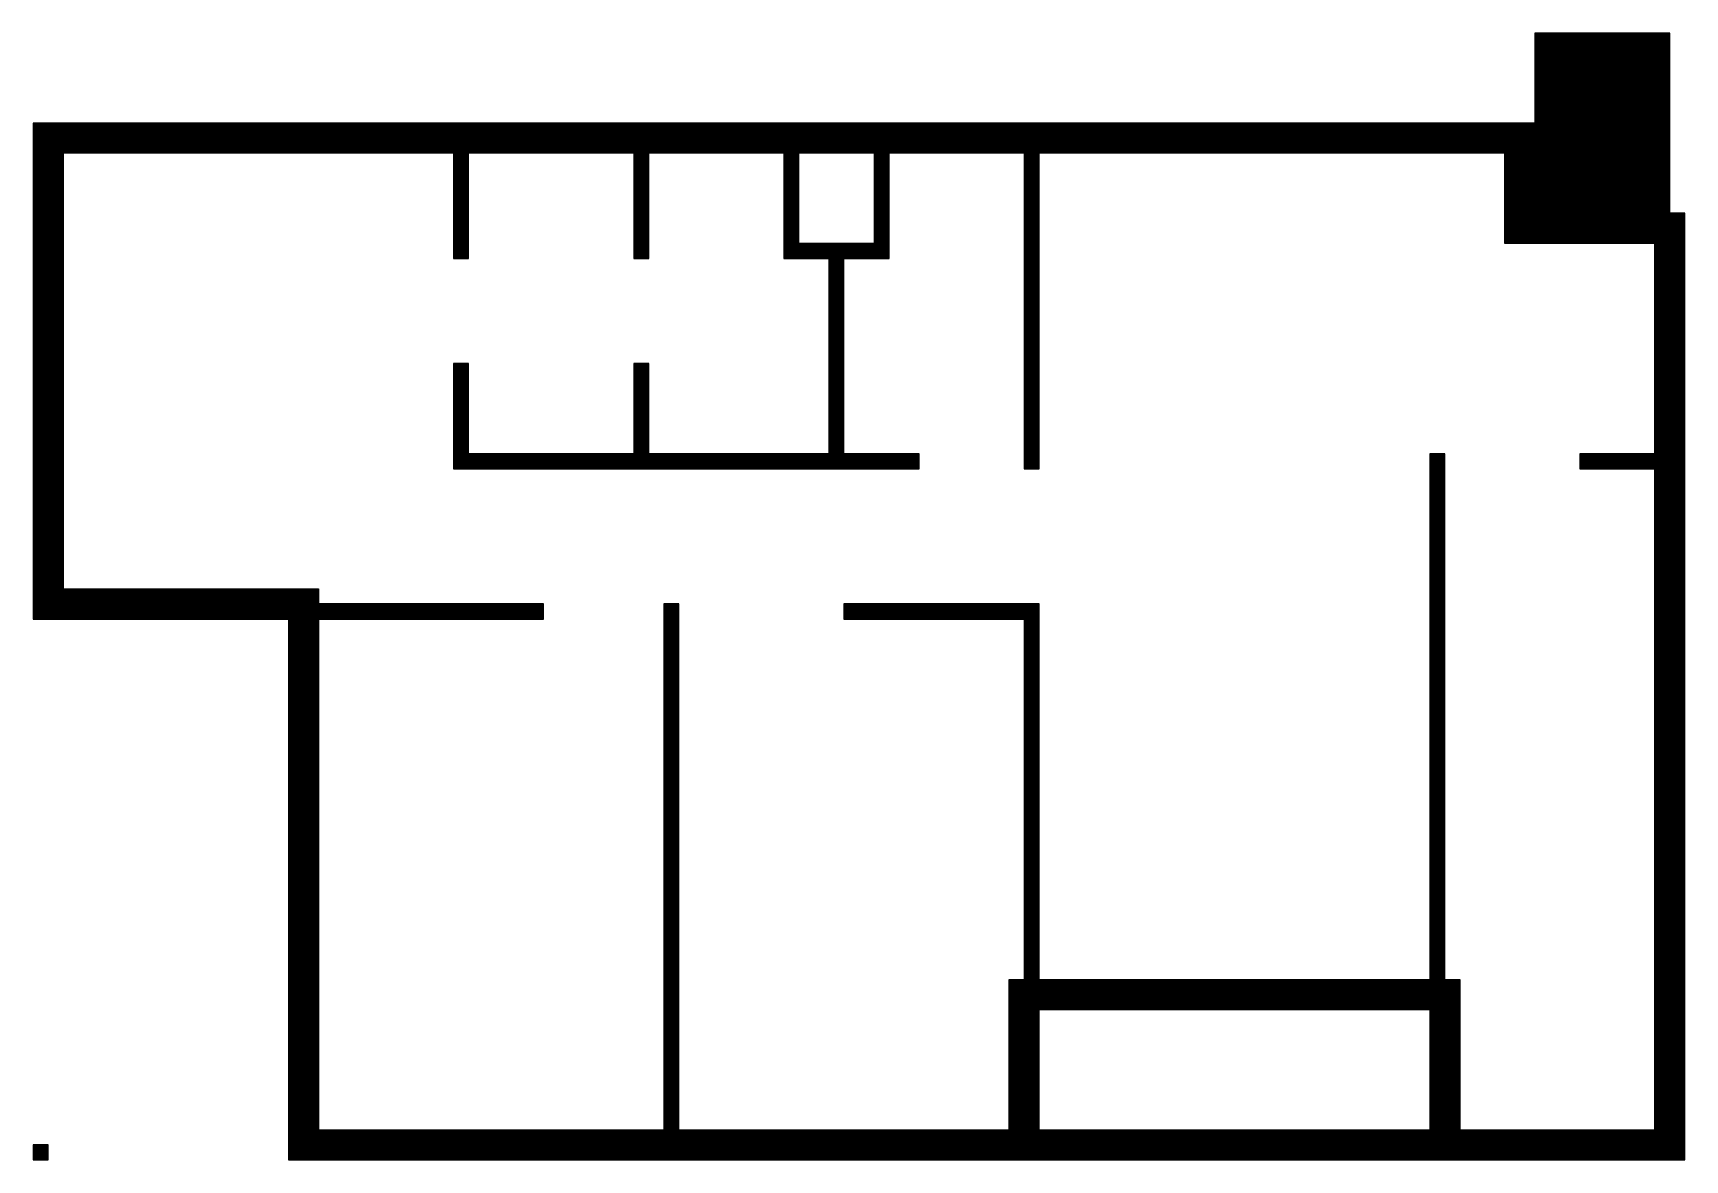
# Model space of a CAD drawing. Header units: inches. Extents: x -0.5 to 10.5, y 0.2 to 7.7.
import ezdxf

# ---------------------------------------------------------------- set-up
doc = ezdxf.new("R2010")
doc.units = ezdxf.units.IN
doc.header["$MEASUREMENT"] = 0
doc.layers.add('GRILLA PIXEL', color=7, linetype='Continuous')

# ---------------------------------------------------------------- blocks, each defined once
blk = doc.blocks.new('0-255-0-0-Muro dormitorio principal')
h = blk.add_hatch(color=1)
h.dxf.hatch_style = 1
h.paths.add_polyline_path([(0, 0), (-0.1, 0), (-0.1, -0.1), (0, -0.1)])
blk.add_lwpolyline([(-0.1, 0), (-0.1, -0.1), (0, -0.1), (0, 0)], close=True)
blk = doc.blocks.new('0-203-204-205-Ventana principal')
at = {"layer": 'GRILLA PIXEL', "true_color": 0xcbcccd}
h = blk.add_hatch(color=254, dxfattribs=at)
h.dxf.hatch_style = 1
h.paths.add_polyline_path([(0, 0), (-0.1, 0), (-0.1, -0.1), (0, -0.1)])
blk.add_lwpolyline([(-0.1, 0), (-0.1, -0.1), (0, -0.1), (0, 0)], close=True)
blk = doc.blocks.new('0-255-255-31-Muro alto')
at = {"layer": 'GRILLA PIXEL', "true_color": 0xffff1f}
h = blk.add_hatch(color=2, dxfattribs=at)
h.dxf.hatch_style = 1
h.paths.add_polyline_path([(0, 0), (-0.1, 0), (-0.1, -0.1), (0, -0.1)])
blk.add_lwpolyline([(-0.1, 0), (-0.1, -0.1), (0, -0.1), (0, 0)], close=True)
blk = doc.blocks.new('0-255-135-15-Muro auxiliar escalera')
at = {"layer": 'GRILLA PIXEL', "true_color": 0xff870f}
h = blk.add_hatch(color=30, dxfattribs=at)
h.dxf.hatch_style = 1
h.paths.add_polyline_path([(0, 0), (-0.1, 0), (-0.1, -0.1), (0, -0.1)])
blk.add_lwpolyline([(-0.1, 0), (-0.1, -0.1), (0, -0.1), (0, 0)], close=True)
blk = doc.blocks.new('0-63-149-253-Muro fichas extremo')
at = {"layer": 'GRILLA PIXEL', "true_color": 0x3f95fd}
h = blk.add_hatch(color=153, dxfattribs=at)
h.dxf.hatch_style = 1
h.paths.add_polyline_path([(0, 0), (-0.1, 0), (-0.1, -0.1), (0, -0.1)])
blk.add_lwpolyline([(-0.1, 0), (-0.1, -0.1), (0, -0.1), (0, 0)], close=True)
blk = doc.blocks.new('0-3-160-22-Ventana comun')
at = {"layer": 'GRILLA PIXEL', "true_color": 0x03a016}
h = blk.add_hatch(color=104, dxfattribs=at)
h.dxf.hatch_style = 1
h.paths.add_polyline_path([(0, 0), (-0.1, 0), (-0.1, -0.1), (0, -0.1)])
blk.add_lwpolyline([(-0.1, 0), (-0.1, -0.1), (0, -0.1), (0, 0)], close=True)
blk = doc.blocks.new('1-94-64-02-auxiliar fichas extremo')
at = {"layer": 'GRILLA PIXEL', "true_color": 0x5e4002}
h = blk.add_hatch(color=48, dxfattribs=at)
h.dxf.hatch_style = 1
h.paths.add_polyline_path([(0, 0), (-0.1, 0), (-0.1, -0.1), (0, -0.1)])
blk.add_lwpolyline([(-0.1, 0), (-0.1, -0.1), (0, -0.1), (0, 0)], close=True)
blk = doc.blocks.new('0-0-28-112-Muro auxiliar fichas esquinas')
at = {"layer": 'GRILLA PIXEL', "true_color": 0x001c70}
h = blk.add_hatch(color=166, dxfattribs=at)
h.dxf.hatch_style = 1
h.paths.add_polyline_path([(0, 0), (-0.1, 0), (-0.1, -0.1), (0, -0.1)])
blk.add_lwpolyline([(-0.1, 0), (-0.1, -0.1), (0, -0.1), (0, 0)], close=True)
blk = doc.blocks.new('0-242-113-114-Ventana servicio')
at = {"layer": 'GRILLA PIXEL', "true_color": 0xf27172}
h = blk.add_hatch(color=11, dxfattribs=at)
h.dxf.hatch_style = 1
h.paths.add_polyline_path([(0, 0), (-0.1, 0), (-0.1, -0.1), (0, -0.1)])
blk.add_lwpolyline([(-0.1, 0), (-0.1, -0.1), (0, -0.1), (0, 0)], close=True)
blk = doc.blocks.new('0-233-234-230-Muro bajo')
at = {"layer": 'GRILLA PIXEL', "true_color": 0xe9eae6}
h = blk.add_hatch(color=254, dxfattribs=at)
h.dxf.hatch_style = 1
h.paths.add_polyline_path([(0, 0), (-0.1, 0), (-0.1, -0.1), (0, -0.1)])
blk.add_lwpolyline([(-0.1, 0), (-0.1, -0.1), (0, -0.1), (0, 0)], close=True)
blk = doc.blocks.new('0-5-68-255-Muro inicio conexion')
at = {"layer": 'GRILLA PIXEL', "true_color": 0x0544ff}
h = blk.add_hatch(color=160, dxfattribs=at)
h.dxf.hatch_style = 1
h.paths.add_polyline_path([(0, 0), (-0.1, 0), (-0.1, -0.1), (0, -0.1)])
blk.add_lwpolyline([(-0.1, 0), (-0.1, -0.1), (0, -0.1), (0, 0)], close=True)
blk = doc.blocks.new('1-125-217-63-auxiliar  ingresos')
at = {"layer": 'GRILLA PIXEL', "true_color": 0x7dd93f}
h = blk.add_hatch(color=83, dxfattribs=at)
h.dxf.hatch_style = 1
h.paths.add_polyline_path([(0, 0), (-0.1, 0), (-0.1, -0.1), (0, -0.1)])
blk.add_lwpolyline([(-0.1, 0), (-0.1, -0.1), (0, -0.1), (0, 0)], close=True)
blk = doc.blocks.new('0-255-31-255-Puerta ingreso')
at = {"layer": 'GRILLA PIXEL', "true_color": 0xff1fff}
h = blk.add_hatch(color=6, dxfattribs=at)
h.dxf.hatch_style = 1
h.paths.add_polyline_path([(0, 0), (-0.1, 0), (-0.1, -0.1), (0, -0.1)])
blk.add_lwpolyline([(-0.1, 0), (-0.1, -0.1), (0, -0.1), (0, 0)], close=True)
blk = doc.blocks.new('1-99-100-102-auxiliar lado interno')
at = {"lineweight": 70, "true_color": 0x636466}
h = blk.add_hatch(color=251, dxfattribs=at)
h.dxf.hatch_style = 1
h.paths.add_polyline_path([(-0.1, -0.1), (-0.1, 0), (0, 0), (0, -0.1)])
blk.add_lwpolyline([(0, 0), (0, -0.1), (-0.1, -0.1), (-0.1, 0)], close=True)
blk = doc.blocks.new('pixel extremo ventana')
h = blk.add_hatch(color=136)
h.dxf.hatch_style = 1
h.paths.add_polyline_path([(0, 0), (-0.1, 0), (-0.1, -0.1), (0, -0.1)])
blk.add_lwpolyline([(-0.1, 0), (-0.1, -0.1), (0, -0.1), (0, 0)], close=True)

msp = doc.modelspace()

# ---------------------------------------------------------------- block references
for name, p in [('1-125-217-63-auxiliar  ingresos', (9.594, 7.685)), ('1-125-217-63-auxiliar  ingresos', (9.694, 7.685)), ('1-125-217-63-auxiliar  ingresos', (9.794, 7.685)), ('1-125-217-63-auxiliar  ingresos', (9.894, 7.685)), ('1-125-217-63-auxiliar  ingresos', (9.994, 7.685)), ('1-125-217-63-auxiliar  ingresos', (10.094, 7.685)), ('1-125-217-63-auxiliar  ingresos', (10.194, 7.685)), ('1-125-217-63-auxiliar  ingresos', (10.294, 7.685)), ('1-125-217-63-auxiliar  ingresos', (10.394, 7.685)), ('1-125-217-63-auxiliar  ingresos', (9.594, 7.585)), ('1-125-217-63-auxiliar  ingresos', (9.594, 7.485)), ('1-125-217-63-auxiliar  ingresos', (9.694, 7.585)), ('1-125-217-63-auxiliar  ingresos', (9.694, 7.485)), ('1-125-217-63-auxiliar  ingresos', (9.794, 7.585)), ('1-125-217-63-auxiliar  ingresos', (9.794, 7.485)), ('1-125-217-63-auxiliar  ingresos', (9.894, 7.585)), ('1-125-217-63-auxiliar  ingresos', (9.894, 7.485)), ('1-125-217-63-auxiliar  ingresos', (9.994, 7.585)), ('1-125-217-63-auxiliar  ingresos', (9.994, 7.485)), ('1-125-217-63-auxiliar  ingresos', (10.094, 7.585)), ('1-125-217-63-auxiliar  ingresos', (10.094, 7.485)), ('1-125-217-63-auxiliar  ingresos', (10.194, 7.585)), ('1-125-217-63-auxiliar  ingresos', (10.194, 7.485)), ('1-125-217-63-auxiliar  ingresos', (10.294, 7.585)), ('1-125-217-63-auxiliar  ingresos', (10.294, 7.485)), ('1-125-217-63-auxiliar  ingresos', (10.394, 7.585)), ('1-125-217-63-auxiliar  ingresos', (10.394, 7.485)), ('1-125-217-63-auxiliar  ingresos', (9.594, 7.385)), ('1-125-217-63-auxiliar  ingresos', (9.694, 7.385)), ('1-125-217-63-auxiliar  ingresos', (9.794, 7.385)), ('1-125-217-63-auxiliar  ingresos', (9.894, 7.385)), ('1-125-217-63-auxiliar  ingresos', (9.994, 7.385)), ('1-125-217-63-auxiliar  ingresos', (10.094, 7.385)), ('1-125-217-63-auxiliar  ingresos', (10.194, 7.385)), ('1-125-217-63-auxiliar  ingresos', (10.294, 7.385)), ('1-125-217-63-auxiliar  ingresos', (10.394, 7.385)), ('1-125-217-63-auxiliar  ingresos', (9.594, 7.285)), ('1-125-217-63-auxiliar  ingresos', (9.694, 7.285)), ('1-125-217-63-auxiliar  ingresos', (9.794, 7.285)), ('1-125-217-63-auxiliar  ingresos', (9.894, 7.285)), ('1-125-217-63-auxiliar  ingresos', (9.994, 7.285)), ('1-125-217-63-auxiliar  ingresos', (10.094, 7.285)), ('1-125-217-63-auxiliar  ingresos', (10.194, 7.285)), ('1-125-217-63-auxiliar  ingresos', (10.294, 7.285)), ('1-125-217-63-auxiliar  ingresos', (10.394, 7.285)), ('1-125-217-63-auxiliar  ingresos', (9.594, 7.185)), ('1-125-217-63-auxiliar  ingresos', (9.694, 7.185)), ('1-125-217-63-auxiliar  ingresos', (9.794, 7.185)), ('1-125-217-63-auxiliar  ingresos', (9.894, 7.185)), ('1-125-217-63-auxiliar  ingresos', (9.994, 7.185)), ('1-125-217-63-auxiliar  ingresos', (10.094, 7.185)), ('1-125-217-63-auxiliar  ingresos', (10.194, 7.185)), ('1-125-217-63-auxiliar  ingresos', (10.294, 7.185)), ('1-125-217-63-auxiliar  ingresos', (10.394, 7.185)), ('0-255-135-15-Muro auxiliar escalera', (-0.406, 7.085)), ('0-255-135-15-Muro auxiliar escalera', (-0.306, 7.085)), ('0-63-149-253-Muro fichas extremo', (-0.206, 7.085)), ('0-63-149-253-Muro fichas extremo', (-0.106, 7.085)), ('0-63-149-253-Muro fichas extremo', (-0.006, 7.085)), ('0-63-149-253-Muro fichas extremo', (0.094, 7.085)), ('0-63-149-253-Muro fichas extremo', (0.194, 7.085)), ('0-63-149-253-Muro fichas extremo', (0.294, 7.085)), ('0-63-149-253-Muro fichas extremo', (0.394, 7.085)), ('0-63-149-253-Muro fichas extremo', (0.494, 7.085)), ('0-63-149-253-Muro fichas extremo', (0.594, 7.085)), ('0-63-149-253-Muro fichas extremo', (0.694, 7.085)), ('0-63-149-253-Muro fichas extremo', (0.794, 7.085)), ('0-63-149-253-Muro fichas extremo', (0.894, 7.085)), ('0-63-149-253-Muro fichas extremo', (0.994, 7.085)), ('0-63-149-253-Muro fichas extremo', (1.094, 7.085)), ('0-63-149-253-Muro fichas extremo', (1.194, 7.085)), ('0-63-149-253-Muro fichas extremo', (1.294, 7.085)), ('0-63-149-253-Muro fichas extremo', (1.394, 7.085)), ('0-63-149-253-Muro fichas extremo', (1.494, 7.085)), ('0-63-149-253-Muro fichas extremo', (1.594, 7.085)), ('0-63-149-253-Muro fichas extremo', (1.694, 7.085)), ('0-63-149-253-Muro fichas extremo', (1.794, 7.085)), ('0-63-149-253-Muro fichas extremo', (1.894, 7.085)), ('0-63-149-253-Muro fichas extremo', (1.994, 7.085)), ('0-63-149-253-Muro fichas extremo', (2.094, 7.085)), ('0-63-149-253-Muro fichas extremo', (2.194, 7.085)), ('0-63-149-253-Muro fichas extremo', (2.294, 7.085)), ('0-63-149-253-Muro fichas extremo', (2.394, 7.085)), ('0-63-149-253-Muro fichas extremo', (2.494, 7.085)), ('0-63-149-253-Muro fichas extremo', (2.594, 7.085)), ('0-63-149-253-Muro fichas extremo', (2.694, 7.085)), ('0-63-149-253-Muro fichas extremo', (2.794, 7.085)), ('0-63-149-253-Muro fichas extremo', (2.894, 7.085)), ('0-63-149-253-Muro fichas extremo', (2.994, 7.085)), ('0-63-149-253-Muro fichas extremo', (3.094, 7.085)), ('0-63-149-253-Muro fichas extremo', (3.194, 7.085)), ('0-63-149-253-Muro fichas extremo', (3.294, 7.085)), ('0-63-149-253-Muro fichas extremo', (3.394, 7.085)), ('0-63-149-253-Muro fichas extremo', (3.494, 7.085)), ('0-63-149-253-Muro fichas extremo', (3.594, 7.085)), ('0-63-149-253-Muro fichas extremo', (3.694, 7.085)), ('0-63-149-253-Muro fichas extremo', (3.794, 7.085)), ('0-63-149-253-Muro fichas extremo', (3.894, 7.085)), ('0-63-149-253-Muro fichas extremo', (3.994, 7.085)), ('0-63-149-253-Muro fichas extremo', (4.094, 7.085)), ('0-63-149-253-Muro fichas extremo', (4.194, 7.085)), ('0-63-149-253-Muro fichas extremo', (4.294, 7.085)), ('0-63-149-253-Muro fichas extremo', (4.394, 7.085)), ('0-63-149-253-Muro fichas extremo', (4.494, 7.085)), ('0-63-149-253-Muro fichas extremo', (4.594, 7.085)), ('0-63-149-253-Muro fichas extremo', (4.694, 7.085)), ('0-63-149-253-Muro fichas extremo', (4.794, 7.085)), ('0-63-149-253-Muro fichas extremo', (4.894, 7.085)), ('0-63-149-253-Muro fichas extremo', (4.994, 7.085)), ('0-63-149-253-Muro fichas extremo', (5.094, 7.085)), ('0-63-149-253-Muro fichas extremo', (5.194, 7.085)), ('0-63-149-253-Muro fichas extremo', (5.294, 7.085)), ('0-63-149-253-Muro fichas extremo', (5.394, 7.085)), ('0-63-149-253-Muro fichas extremo', (5.494, 7.085)), ('0-63-149-253-Muro fichas extremo', (5.594, 7.085)), ('0-63-149-253-Muro fichas extremo', (5.694, 7.085)), ('0-63-149-253-Muro fichas extremo', (5.794, 7.085)), ('0-63-149-253-Muro fichas extremo', (5.894, 7.085)), ('0-63-149-253-Muro fichas extremo', (5.994, 7.085)), ('0-63-149-253-Muro fichas extremo', (6.094, 7.085)), ('0-63-149-253-Muro fichas extremo', (6.194, 7.085)), ('0-63-149-253-Muro fichas extremo', (6.294, 7.085)), ('0-63-149-253-Muro fichas extremo', (6.394, 7.085)), ('0-63-149-253-Muro fichas extremo', (6.494, 7.085)), ('0-63-149-253-Muro fichas extremo', (6.594, 7.085)), ('0-63-149-253-Muro fichas extremo', (6.694, 7.085)), ('0-63-149-253-Muro fichas extremo', (6.794, 7.085)), ('0-63-149-253-Muro fichas extremo', (6.894, 7.085)), ('0-63-149-253-Muro fichas extremo', (6.994, 7.085)), ('0-63-149-253-Muro fichas extremo', (7.094, 7.085)), ('0-63-149-253-Muro fichas extremo', (7.194, 7.085)), ('0-63-149-253-Muro fichas extremo', (7.294, 7.085)), ('0-63-149-253-Muro fichas extremo', (7.394, 7.085)), ('0-63-149-253-Muro fichas extremo', (7.494, 7.085)), ('0-63-149-253-Muro fichas extremo', (7.594, 7.085)), ('0-63-149-253-Muro fichas extremo', (7.694, 7.085)), ('0-63-149-253-Muro fichas extremo', (7.794, 7.085)), ('0-63-149-253-Muro fichas extremo', (7.894, 7.085)), ('0-63-149-253-Muro fichas extremo', (7.994, 7.085)), ('0-63-149-253-Muro fichas extremo', (8.094, 7.085)), ('0-63-149-253-Muro fichas extremo', (8.194, 7.085)), ('0-63-149-253-Muro fichas extremo', (8.294, 7.085)), ('0-63-149-253-Muro fichas extremo', (8.394, 7.085)), ('0-63-149-253-Muro fichas extremo', (8.494, 7.085)), ('0-63-149-253-Muro fichas extremo', (8.594, 7.085)), ('0-63-149-253-Muro fichas extremo', (8.694, 7.085)), ('0-63-149-253-Muro fichas extremo', (8.794, 7.085)), ('0-63-149-253-Muro fichas extremo', (8.894, 7.085)), ('0-63-149-253-Muro fichas extremo', (8.994, 7.085)), ('0-63-149-253-Muro fichas extremo', (9.094, 7.085)), ('0-63-149-253-Muro fichas extremo', (9.194, 7.085)), ('0-63-149-253-Muro fichas extremo', (9.294, 7.085)), ('0-5-68-255-Muro inicio conexion', (9.394, 7.085)), ('0-5-68-255-Muro inicio conexion', (9.494, 7.085)), ('1-125-217-63-auxiliar  ingresos', (9.594, 7.085)), ('1-125-217-63-auxiliar  ingresos', (9.694, 7.085)), ('1-125-217-63-auxiliar  ingresos', (9.794, 7.085)), ('1-125-217-63-auxiliar  ingresos', (9.894, 7.085)), ('1-125-217-63-auxiliar  ingresos', (9.994, 7.085)), ('1-125-217-63-auxiliar  ingresos', (10.094, 7.085)), ('1-125-217-63-auxiliar  ingresos', (10.194, 7.085)), ('1-125-217-63-auxiliar  ingresos', (10.294, 7.085)), ('1-125-217-63-auxiliar  ingresos', (10.394, 7.085)), ('0-255-0-0-Muro dormitorio principal', (-0.406, 6.985)), ('1-99-100-102-auxiliar lado interno', (-0.306, 6.985)), ('1-99-100-102-auxiliar lado interno', (-0.206, 6.985)), ('1-99-100-102-auxiliar lado interno', (-0.106, 6.985)), ('1-99-100-102-auxiliar lado interno', (-0.006, 6.985)), ('1-99-100-102-auxiliar lado interno', (0.094, 6.985)), ('1-99-100-102-auxiliar lado interno', (0.194, 6.985)), ('1-99-100-102-auxiliar lado interno', (0.294, 6.985)), ('1-99-100-102-auxiliar lado interno', (0.394, 6.985)), ('1-99-100-102-auxiliar lado interno', (0.494, 6.985)), ('1-99-100-102-auxiliar lado interno', (0.594, 6.985)), ('1-99-100-102-auxiliar lado interno', (0.694, 6.985)), ('1-99-100-102-auxiliar lado interno', (0.794, 6.985)), ('1-99-100-102-auxiliar lado interno', (0.894, 6.985)), ('1-99-100-102-auxiliar lado interno', (0.994, 6.985)), ('1-99-100-102-auxiliar lado interno', (1.094, 6.985)), ('1-99-100-102-auxiliar lado interno', (1.194, 6.985)), ('1-99-100-102-auxiliar lado interno', (1.294, 6.985)), ('1-99-100-102-auxiliar lado interno', (1.394, 6.985)), ('1-99-100-102-auxiliar lado interno', (1.494, 6.985)), ('1-99-100-102-auxiliar lado interno', (1.594, 6.985)), ('1-99-100-102-auxiliar lado interno', (1.694, 6.985)), ('1-99-100-102-auxiliar lado interno', (1.794, 6.985)), ('1-99-100-102-auxiliar lado interno', (1.894, 6.985)), ('1-99-100-102-auxiliar lado interno', (1.994, 6.985)), ('1-99-100-102-auxiliar lado interno', (2.094, 6.985)), ('1-99-100-102-auxiliar lado interno', (2.194, 6.985)), ('1-99-100-102-auxiliar lado interno', (2.294, 6.985)), ('0-255-255-31-Muro alto', (2.394, 6.985)), ('1-99-100-102-auxiliar lado interno', (2.494, 6.985)), ('1-99-100-102-auxiliar lado interno', (2.594, 6.985)), ('1-99-100-102-auxiliar lado interno', (2.694, 6.985)), ('1-99-100-102-auxiliar lado interno', (2.794, 6.985)), ('1-99-100-102-auxiliar lado interno', (2.894, 6.985)), ('1-99-100-102-auxiliar lado interno', (2.994, 6.985)), ('1-99-100-102-auxiliar lado interno', (3.094, 6.985)), ('1-99-100-102-auxiliar lado interno', (3.194, 6.985)), ('1-99-100-102-auxiliar lado interno', (3.294, 6.985)), ('1-99-100-102-auxiliar lado interno', (3.394, 6.985)), ('1-99-100-102-auxiliar lado interno', (3.494, 6.985)), ('0-255-255-31-Muro alto', (3.594, 6.985)), ('1-99-100-102-auxiliar lado interno', (3.694, 6.985)), ('1-99-100-102-auxiliar lado interno', (3.794, 6.985)), ('1-99-100-102-auxiliar lado interno', (3.894, 6.985)), ('1-99-100-102-auxiliar lado interno', (3.994, 6.985)), ('1-99-100-102-auxiliar lado interno', (4.094, 6.985)), ('1-99-100-102-auxiliar lado interno', (4.194, 6.985)), ('1-99-100-102-auxiliar lado interno', (4.294, 6.985)), ('1-99-100-102-auxiliar lado interno', (4.394, 6.985)), ('1-99-100-102-auxiliar lado interno', (4.494, 6.985)), ('0-255-255-31-Muro alto', (4.594, 6.985)), ('1-99-100-102-auxiliar lado interno', (4.694, 6.985)), ('1-99-100-102-auxiliar lado interno', (4.794, 6.985)), ('1-99-100-102-auxiliar lado interno', (4.894, 6.985)), ('1-99-100-102-auxiliar lado interno', (4.994, 6.985)), ('1-99-100-102-auxiliar lado interno', (5.094, 6.985)), ('0-255-255-31-Muro alto', (5.194, 6.985)), ('1-99-100-102-auxiliar lado interno', (5.294, 6.985)), ('1-99-100-102-auxiliar lado interno', (5.394, 6.985)), ('1-99-100-102-auxiliar lado interno', (5.494, 6.985)), ('1-99-100-102-auxiliar lado interno', (5.594, 6.985)), ('1-99-100-102-auxiliar lado interno', (5.694, 6.985)), ('1-99-100-102-auxiliar lado interno', (5.794, 6.985)), ('1-99-100-102-auxiliar lado interno', (5.894, 6.985)), ('1-99-100-102-auxiliar lado interno', (5.994, 6.985)), ('1-99-100-102-auxiliar lado interno', (6.094, 6.985)), ('0-255-255-31-Muro alto', (6.194, 6.985)), ('1-99-100-102-auxiliar lado interno', (6.294, 6.985)), ('1-99-100-102-auxiliar lado interno', (6.394, 6.985)), ('1-99-100-102-auxiliar lado interno', (6.494, 6.985)), ('1-99-100-102-auxiliar lado interno', (6.594, 6.985)), ('1-99-100-102-auxiliar lado interno', (6.694, 6.985)), ('1-99-100-102-auxiliar lado interno', (6.794, 6.985)), ('1-99-100-102-auxiliar lado interno', (6.894, 6.985)), ('1-99-100-102-auxiliar lado interno', (6.994, 6.985)), ('1-99-100-102-auxiliar lado interno', (7.094, 6.985)), ('1-99-100-102-auxiliar lado interno', (7.194, 6.985)), ('1-99-100-102-auxiliar lado interno', (7.294, 6.985)), ('1-99-100-102-auxiliar lado interno', (7.394, 6.985)), ('1-99-100-102-auxiliar lado interno', (7.494, 6.985)), ('1-99-100-102-auxiliar lado interno', (7.594, 6.985)), ('1-99-100-102-auxiliar lado interno', (7.694, 6.985)), ('1-99-100-102-auxiliar lado interno', (7.794, 6.985)), ('1-99-100-102-auxiliar lado interno', (7.894, 6.985)), ('1-99-100-102-auxiliar lado interno', (7.994, 6.985)), ('1-99-100-102-auxiliar lado interno', (8.094, 6.985)), ('1-99-100-102-auxiliar lado interno', (8.194, 6.985)), ('1-99-100-102-auxiliar lado interno', (8.294, 6.985)), ('1-99-100-102-auxiliar lado interno', (8.394, 6.985)), ('1-99-100-102-auxiliar lado interno', (8.494, 6.985)), ('1-99-100-102-auxiliar lado interno', (8.594, 6.985)), ('1-99-100-102-auxiliar lado interno', (8.694, 6.985)), ('1-99-100-102-auxiliar lado interno', (8.794, 6.985)), ('1-99-100-102-auxiliar lado interno', (8.894, 6.985)), ('1-99-100-102-auxiliar lado interno', (8.994, 6.985)), ('1-99-100-102-auxiliar lado interno', (9.094, 6.985)), ('1-99-100-102-auxiliar lado interno', (9.194, 6.985)), ('1-99-100-102-auxiliar lado interno', (9.294, 6.985)), ('1-99-100-102-auxiliar lado interno', (9.394, 6.985)), ('0-255-255-31-Muro alto', (9.494, 6.985)), ('1-125-217-63-auxiliar  ingresos', (9.594, 6.985)), ('1-125-217-63-auxiliar  ingresos', (9.694, 6.985)), ('1-125-217-63-auxiliar  ingresos', (9.794, 6.985)), ('1-125-217-63-auxiliar  ingresos', (9.894, 6.985)), ('1-125-217-63-auxiliar  ingresos', (9.994, 6.985)), ('1-125-217-63-auxiliar  ingresos', (10.094, 6.985)), ('1-125-217-63-auxiliar  ingresos', (10.194, 6.985)), ('1-125-217-63-auxiliar  ingresos', (10.294, 6.985)), ('1-125-217-63-auxiliar  ingresos', (10.394, 6.985)), ('0-255-0-0-Muro dormitorio principal', (-0.406, 6.885)), ('1-99-100-102-auxiliar lado interno', (-0.306, 6.885)), ('0-255-255-31-Muro alto', (2.394, 6.885)), ('0-255-255-31-Muro alto', (3.594, 6.885)), ('0-255-255-31-Muro alto', (4.594, 6.885)), ('0-255-255-31-Muro alto', (5.194, 6.885)), ('0-255-255-31-Muro alto', (6.194, 6.885)), ('1-99-100-102-auxiliar lado interno', (9.394, 6.885)), ('0-255-255-31-Muro alto', (9.494, 6.885)), ('1-125-217-63-auxiliar  ingresos', (9.594, 6.885)), ('1-125-217-63-auxiliar  ingresos', (9.694, 6.885)), ('1-125-217-63-auxiliar  ingresos', (9.794, 6.885)), ('1-125-217-63-auxiliar  ingresos', (9.894, 6.885)), ('1-125-217-63-auxiliar  ingresos', (9.994, 6.885)), ('1-125-217-63-auxiliar  ingresos', (10.094, 6.885)), ('1-125-217-63-auxiliar  ingresos', (10.194, 6.885)), ('1-125-217-63-auxiliar  ingresos', (10.294, 6.885)), ('1-125-217-63-auxiliar  ingresos', (10.394, 6.885)), ('0-255-0-0-Muro dormitorio principal', (-0.406, 6.785)), ('1-99-100-102-auxiliar lado interno', (-0.306, 6.785)), ('0-255-255-31-Muro alto', (2.394, 6.785)), ('0-255-255-31-Muro alto', (3.594, 6.785)), ('0-255-255-31-Muro alto', (4.594, 6.785)), ('0-255-255-31-Muro alto', (5.194, 6.785)), ('0-255-255-31-Muro alto', (6.194, 6.785)), ('1-99-100-102-auxiliar lado interno', (9.394, 6.785)), ('0-255-255-31-Muro alto', (9.494, 6.785)), ('1-125-217-63-auxiliar  ingresos', (9.594, 6.785)), ('1-125-217-63-auxiliar  ingresos', (9.694, 6.785)), ('1-125-217-63-auxiliar  ingresos', (9.794, 6.785)), ('1-125-217-63-auxiliar  ingresos', (9.894, 6.785)), ('1-125-217-63-auxiliar  ingresos', (9.994, 6.785)), ('1-125-217-63-auxiliar  ingresos', (10.094, 6.785)), ('1-125-217-63-auxiliar  ingresos', (10.194, 6.785)), ('1-125-217-63-auxiliar  ingresos', (10.294, 6.785)), ('1-125-217-63-auxiliar  ingresos', (10.394, 6.785)), ('0-255-0-0-Muro dormitorio principal', (-0.406, 6.685)), ('1-99-100-102-auxiliar lado interno', (-0.306, 6.685)), ('0-255-255-31-Muro alto', (2.394, 6.685)), ('0-255-255-31-Muro alto', (3.594, 6.685)), ('0-255-255-31-Muro alto', (4.594, 6.685)), ('0-255-255-31-Muro alto', (5.194, 6.685)), ('0-255-255-31-Muro alto', (6.194, 6.685)), ('1-99-100-102-auxiliar lado interno', (9.394, 6.685)), ('0-255-255-31-Muro alto', (9.494, 6.685)), ('1-125-217-63-auxiliar  ingresos', (9.594, 6.685)), ('1-125-217-63-auxiliar  ingresos', (9.694, 6.685)), ('1-125-217-63-auxiliar  ingresos', (9.794, 6.685)), ('1-125-217-63-auxiliar  ingresos', (9.894, 6.685)), ('1-125-217-63-auxiliar  ingresos', (9.994, 6.685)), ('1-125-217-63-auxiliar  ingresos', (10.094, 6.685)), ('1-125-217-63-auxiliar  ingresos', (10.194, 6.685)), ('1-125-217-63-auxiliar  ingresos', (10.294, 6.685)), ('1-125-217-63-auxiliar  ingresos', (10.394, 6.685)), ('0-255-0-0-Muro dormitorio principal', (-0.406, 6.585)), ('1-99-100-102-auxiliar lado interno', (-0.306, 6.585)), ('0-255-255-31-Muro alto', (2.394, 6.585)), ('0-255-255-31-Muro alto', (3.594, 6.585)), ('0-255-255-31-Muro alto', (4.594, 6.585)), ('0-255-255-31-Muro alto', (5.194, 6.585)), ('0-255-255-31-Muro alto', (6.194, 6.585)), ('1-99-100-102-auxiliar lado interno', (9.394, 6.585)), ('0-255-255-31-Muro alto', (9.494, 6.585)), ('1-125-217-63-auxiliar  ingresos', (9.594, 6.585)), ('1-125-217-63-auxiliar  ingresos', (9.694, 6.585)), ('1-125-217-63-auxiliar  ingresos', (9.794, 6.585)), ('1-125-217-63-auxiliar  ingresos', (9.894, 6.585)), ('1-125-217-63-auxiliar  ingresos', (9.994, 6.585)), ('1-125-217-63-auxiliar  ingresos', (10.094, 6.585)), ('1-125-217-63-auxiliar  ingresos', (10.194, 6.585)), ('1-125-217-63-auxiliar  ingresos', (10.294, 6.585)), ('1-125-217-63-auxiliar  ingresos', (10.394, 6.585)), ('0-255-0-0-Muro dormitorio principal', (-0.406, 6.485)), ('0-255-0-0-Muro dormitorio principal', (-0.406, 6.385)), ('1-99-100-102-auxiliar lado interno', (-0.306, 6.485)), ('1-99-100-102-auxiliar lado interno', (-0.306, 6.385)), ('0-255-255-31-Muro alto', (2.394, 6.485)), ('0-255-255-31-Muro alto', (2.394, 6.385)), ('0-255-255-31-Muro alto', (3.594, 6.485)), ('0-255-255-31-Muro alto', (3.594, 6.385)), ('0-255-255-31-Muro alto', (4.594, 6.485)), ('0-255-255-31-Muro alto', (4.594, 6.385)), ('0-255-255-31-Muro alto', (5.194, 6.485)), ('0-255-255-31-Muro alto', (5.194, 6.385)), ('0-255-255-31-Muro alto', (6.194, 6.485)), ('0-255-255-31-Muro alto', (6.194, 6.385)), ('1-99-100-102-auxiliar lado interno', (9.394, 6.485)), ('1-99-100-102-auxiliar lado interno', (9.394, 6.385)), ('0-255-255-31-Muro alto', (9.494, 6.485)), ('1-99-100-102-auxiliar lado interno', (9.494, 6.385)), ('0-255-31-255-Puerta ingreso', (9.594, 6.485)), ('1-99-100-102-auxiliar lado interno', (9.594, 6.385)), ('0-255-31-255-Puerta ingreso', (9.694, 6.485)), ('1-99-100-102-auxiliar lado interno', (9.694, 6.385)), ('0-255-31-255-Puerta ingreso', (9.794, 6.485)), ('1-99-100-102-auxiliar lado interno', (9.794, 6.385)), ('0-255-31-255-Puerta ingreso', (9.894, 6.485)), ('1-99-100-102-auxiliar lado interno', (9.894, 6.385)), ('0-255-31-255-Puerta ingreso', (9.994, 6.485)), ('1-99-100-102-auxiliar lado interno', (9.994, 6.385)), ('0-255-31-255-Puerta ingreso', (10.094, 6.485)), ('1-99-100-102-auxiliar lado interno', (10.094, 6.385)), ('0-255-31-255-Puerta ingreso', (10.194, 6.485)), ('1-99-100-102-auxiliar lado interno', (10.194, 6.385)), ('0-255-31-255-Puerta ingreso', (10.294, 6.485)), ('1-99-100-102-auxiliar lado interno', (10.294, 6.385)), ('0-255-31-255-Puerta ingreso', (10.394, 6.485)), ('1-99-100-102-auxiliar lado interno', (10.394, 6.385)), ('0-5-68-255-Muro inicio conexion', (10.494, 6.485)), ('0-5-68-255-Muro inicio conexion', (10.494, 6.385)), ('0-255-0-0-Muro dormitorio principal', (-0.406, 6.285)), ('1-99-100-102-auxiliar lado interno', (-0.306, 6.285)), ('0-255-255-31-Muro alto', (2.394, 6.285)), ('0-255-255-31-Muro alto', (3.594, 6.285)), ('0-255-255-31-Muro alto', (4.594, 6.285)), ('0-255-255-31-Muro alto', (4.694, 6.285)), ('0-255-255-31-Muro alto', (4.794, 6.285)), ('0-255-255-31-Muro alto', (4.894, 6.285)), ('0-255-255-31-Muro alto', (4.994, 6.285)), ('0-255-255-31-Muro alto', (5.094, 6.285)), ('0-255-255-31-Muro alto', (5.194, 6.285)), ('0-255-255-31-Muro alto', (6.194, 6.285)), ('1-99-100-102-auxiliar lado interno', (10.394, 6.285)), ('0-63-149-253-Muro fichas extremo', (10.494, 6.285)), ('0-255-0-0-Muro dormitorio principal', (-0.406, 6.185)), ('1-99-100-102-auxiliar lado interno', (-0.306, 6.185)), ('0-255-255-31-Muro alto', (4.894, 6.185)), ('0-255-255-31-Muro alto', (6.194, 6.185)), ('1-99-100-102-auxiliar lado interno', (10.394, 6.185)), ('0-255-255-31-Muro alto', (10.494, 6.185)), ('0-255-0-0-Muro dormitorio principal', (-0.406, 6.085)), ('1-99-100-102-auxiliar lado interno', (-0.306, 6.085)), ('0-255-255-31-Muro alto', (4.894, 6.085)), ('0-255-255-31-Muro alto', (6.194, 6.085)), ('1-99-100-102-auxiliar lado interno', (10.394, 6.085)), ('0-255-255-31-Muro alto', (10.494, 6.085)), ('0-255-0-0-Muro dormitorio principal', (-0.406, 5.985)), ('1-99-100-102-auxiliar lado interno', (-0.306, 5.985)), ('0-255-255-31-Muro alto', (4.894, 5.985)), ('0-255-255-31-Muro alto', (6.194, 5.985)), ('1-99-100-102-auxiliar lado interno', (10.394, 5.985)), ('0-255-255-31-Muro alto', (10.494, 5.985)), ('0-255-0-0-Muro dormitorio principal', (-0.406, 5.885)), ('1-99-100-102-auxiliar lado interno', (-0.306, 5.885)), ('0-255-255-31-Muro alto', (4.894, 5.885)), ('0-255-255-31-Muro alto', (6.194, 5.885)), ('1-99-100-102-auxiliar lado interno', (10.394, 5.885)), ('0-255-255-31-Muro alto', (10.494, 5.885)), ('0-255-0-0-Muro dormitorio principal', (-0.406, 5.785)), ('1-99-100-102-auxiliar lado interno', (-0.306, 5.785)), ('0-255-255-31-Muro alto', (4.894, 5.785)), ('0-255-255-31-Muro alto', (6.194, 5.785)), ('1-99-100-102-auxiliar lado interno', (10.394, 5.785)), ('0-255-255-31-Muro alto', (10.494, 5.785)), ('0-255-0-0-Muro dormitorio principal', (-0.406, 5.685)), ('1-99-100-102-auxiliar lado interno', (-0.306, 5.685)), ('0-255-255-31-Muro alto', (4.894, 5.685)), ('0-255-255-31-Muro alto', (6.194, 5.685)), ('1-99-100-102-auxiliar lado interno', (10.394, 5.685)), ('0-255-255-31-Muro alto', (10.494, 5.685)), ('0-255-0-0-Muro dormitorio principal', (-0.406, 5.585)), ('1-99-100-102-auxiliar lado interno', (-0.306, 5.585)), ('0-255-255-31-Muro alto', (4.894, 5.585)), ('0-255-255-31-Muro alto', (6.194, 5.585)), ('1-99-100-102-auxiliar lado interno', (10.394, 5.585)), ('0-255-255-31-Muro alto', (10.494, 5.585)), ('0-255-0-0-Muro dormitorio principal', (-0.406, 5.485)), ('1-99-100-102-auxiliar lado interno', (-0.306, 5.485)), ('0-255-255-31-Muro alto', (2.394, 5.485)), ('0-255-255-31-Muro alto', (3.594, 5.485)), ('0-255-255-31-Muro alto', (4.894, 5.485)), ('0-255-255-31-Muro alto', (6.194, 5.485)), ('1-99-100-102-auxiliar lado interno', (10.394, 5.485)), ('0-255-255-31-Muro alto', (10.494, 5.485)), ('0-255-0-0-Muro dormitorio principal', (-0.406, 5.385)), ('0-255-0-0-Muro dormitorio principal', (-0.406, 5.285)), ('1-99-100-102-auxiliar lado interno', (-0.306, 5.385)), ('1-99-100-102-auxiliar lado interno', (-0.306, 5.285)), ('0-255-255-31-Muro alto', (2.394, 5.385)), ('0-255-255-31-Muro alto', (2.394, 5.285)), ('0-255-255-31-Muro alto', (3.594, 5.385)), ('0-255-255-31-Muro alto', (3.594, 5.285)), ('0-255-255-31-Muro alto', (4.894, 5.385)), ('0-255-255-31-Muro alto', (4.894, 5.285)), ('0-255-255-31-Muro alto', (6.194, 5.385)), ('0-255-255-31-Muro alto', (6.194, 5.285)), ('1-99-100-102-auxiliar lado interno', (10.394, 5.385)), ('1-99-100-102-auxiliar lado interno', (10.394, 5.285)), ('0-255-255-31-Muro alto', (10.494, 5.385)), ('0-255-255-31-Muro alto', (10.494, 5.285)), ('0-255-0-0-Muro dormitorio principal', (-0.406, 5.185)), ('1-99-100-102-auxiliar lado interno', (-0.306, 5.185)), ('0-255-255-31-Muro alto', (2.394, 5.185)), ('0-255-255-31-Muro alto', (3.594, 5.185)), ('0-255-255-31-Muro alto', (4.894, 5.185)), ('0-255-255-31-Muro alto', (6.194, 5.185)), ('1-99-100-102-auxiliar lado interno', (10.394, 5.185)), ('0-255-255-31-Muro alto', (10.494, 5.185)), ('0-255-0-0-Muro dormitorio principal', (-0.406, 5.085)), ('1-99-100-102-auxiliar lado interno', (-0.306, 5.085)), ('0-255-255-31-Muro alto', (2.394, 5.085)), ('0-255-255-31-Muro alto', (3.594, 5.085)), ('0-255-255-31-Muro alto', (4.894, 5.085)), ('0-255-255-31-Muro alto', (6.194, 5.085)), ('1-99-100-102-auxiliar lado interno', (10.394, 5.085)), ('0-255-255-31-Muro alto', (10.494, 5.085)), ('0-255-0-0-Muro dormitorio principal', (-0.406, 4.985)), ('1-99-100-102-auxiliar lado interno', (-0.306, 4.985)), ('0-255-255-31-Muro alto', (2.394, 4.985)), ('0-255-255-31-Muro alto', (3.594, 4.985)), ('0-255-255-31-Muro alto', (4.894, 4.985)), ('0-255-255-31-Muro alto', (6.194, 4.985)), ('1-99-100-102-auxiliar lado interno', (10.394, 4.985)), ('0-255-255-31-Muro alto', (10.494, 4.985)), ('0-255-0-0-Muro dormitorio principal', (-0.406, 4.885)), ('1-99-100-102-auxiliar lado interno', (-0.306, 4.885)), ('0-255-255-31-Muro alto', (2.394, 4.885)), ('0-255-255-31-Muro alto', (2.494, 4.885)), ('0-255-255-31-Muro alto', (2.594, 4.885)), ('0-255-255-31-Muro alto', (2.694, 4.885)), ('0-255-255-31-Muro alto', (2.794, 4.885)), ('0-255-255-31-Muro alto', (2.894, 4.885)), ('0-255-255-31-Muro alto', (2.994, 4.885)), ('0-255-255-31-Muro alto', (3.094, 4.885)), ('0-255-255-31-Muro alto', (3.194, 4.885)), ('0-255-255-31-Muro alto', (3.294, 4.885)), ('0-255-255-31-Muro alto', (3.394, 4.885)), ('0-255-255-31-Muro alto', (3.494, 4.885)), ('0-255-255-31-Muro alto', (3.594, 4.885)), ('0-255-255-31-Muro alto', (3.694, 4.885)), ('0-255-255-31-Muro alto', (3.794, 4.885)), ('0-255-255-31-Muro alto', (3.894, 4.885)), ('0-255-255-31-Muro alto', (3.994, 4.885)), ('0-255-255-31-Muro alto', (4.094, 4.885)), ('0-255-255-31-Muro alto', (4.194, 4.885)), ('0-255-255-31-Muro alto', (4.294, 4.885)), ('0-255-255-31-Muro alto', (4.394, 4.885)), ('0-255-255-31-Muro alto', (4.494, 4.885)), ('0-255-255-31-Muro alto', (4.594, 4.885)), ('0-255-255-31-Muro alto', (4.694, 4.885)), ('0-255-255-31-Muro alto', (4.794, 4.885)), ('0-255-255-31-Muro alto', (4.894, 4.885)), ('0-255-255-31-Muro alto', (4.994, 4.885)), ('0-255-255-31-Muro alto', (5.094, 4.885)), ('0-255-255-31-Muro alto', (5.194, 4.885)), ('0-255-255-31-Muro alto', (5.294, 4.885)), ('0-255-255-31-Muro alto', (5.394, 4.885)), ('0-255-255-31-Muro alto', (6.194, 4.885)), ('0-255-255-31-Muro alto', (8.894, 4.885)), ('0-255-255-31-Muro alto', (9.894, 4.885)), ('0-255-255-31-Muro alto', (9.994, 4.885)), ('0-255-255-31-Muro alto', (10.094, 4.885)), ('0-255-255-31-Muro alto', (10.194, 4.885)), ('0-255-255-31-Muro alto', (10.294, 4.885)), ('0-255-255-31-Muro alto', (10.394, 4.885)), ('0-255-255-31-Muro alto', (10.494, 4.885)), ('0-255-0-0-Muro dormitorio principal', (-0.406, 4.785)), ('1-99-100-102-auxiliar lado interno', (-0.306, 4.785)), ('0-255-255-31-Muro alto', (8.894, 4.785)), ('1-99-100-102-auxiliar lado interno', (10.394, 4.785)), ('0-255-255-31-Muro alto', (10.494, 4.785)), ('0-255-0-0-Muro dormitorio principal', (-0.406, 4.685)), ('1-99-100-102-auxiliar lado interno', (-0.306, 4.685)), ('0-255-255-31-Muro alto', (8.894, 4.685)), ('1-99-100-102-auxiliar lado interno', (10.394, 4.685)), ('0-255-255-31-Muro alto', (10.494, 4.685)), ('0-255-0-0-Muro dormitorio principal', (-0.406, 4.585)), ('1-99-100-102-auxiliar lado interno', (-0.306, 4.585)), ('0-255-255-31-Muro alto', (8.894, 4.585)), ('1-99-100-102-auxiliar lado interno', (10.394, 4.585)), ('0-255-255-31-Muro alto', (10.494, 4.585)), ('0-255-0-0-Muro dormitorio principal', (-0.406, 4.485)), ('1-99-100-102-auxiliar lado interno', (-0.306, 4.485)), ('0-255-255-31-Muro alto', (8.894, 4.485)), ('1-99-100-102-auxiliar lado interno', (10.394, 4.485)), ('0-255-255-31-Muro alto', (10.494, 4.485)), ('0-255-0-0-Muro dormitorio principal', (-0.406, 4.385)), ('1-99-100-102-auxiliar lado interno', (-0.306, 4.385)), ('0-255-255-31-Muro alto', (8.894, 4.385)), ('1-99-100-102-auxiliar lado interno', (10.394, 4.385)), ('0-255-255-31-Muro alto', (10.494, 4.385)), ('0-255-0-0-Muro dormitorio principal', (-0.406, 4.285)), ('0-255-0-0-Muro dormitorio principal', (-0.406, 4.185)), ('1-99-100-102-auxiliar lado interno', (-0.306, 4.285)), ('1-99-100-102-auxiliar lado interno', (-0.306, 4.185)), ('0-255-255-31-Muro alto', (8.894, 4.285)), ('0-255-255-31-Muro alto', (8.894, 4.185)), ('1-99-100-102-auxiliar lado interno', (10.394, 4.285)), ('1-99-100-102-auxiliar lado interno', (10.394, 4.185)), ('0-255-255-31-Muro alto', (10.494, 4.285)), ('0-255-255-31-Muro alto', (10.494, 4.185)), ('0-255-0-0-Muro dormitorio principal', (-0.406, 4.085)), ('1-99-100-102-auxiliar lado interno', (-0.306, 4.085)), ('0-255-255-31-Muro alto', (8.894, 4.085)), ('1-99-100-102-auxiliar lado interno', (10.394, 4.085)), ('0-255-255-31-Muro alto', (10.494, 4.085)), ('0-255-0-0-Muro dormitorio principal', (-0.406, 3.985)), ('1-99-100-102-auxiliar lado interno', (-0.306, 3.985)), ('1-99-100-102-auxiliar lado interno', (-0.206, 3.985)), ('1-99-100-102-auxiliar lado interno', (-0.106, 3.985)), ('1-99-100-102-auxiliar lado interno', (-0.006, 3.985)), ('1-99-100-102-auxiliar lado interno', (0.094, 3.985)), ('1-99-100-102-auxiliar lado interno', (0.194, 3.985)), ('1-99-100-102-auxiliar lado interno', (0.294, 3.985)), ('1-99-100-102-auxiliar lado interno', (0.394, 3.985)), ('1-99-100-102-auxiliar lado interno', (0.494, 3.985)), ('1-99-100-102-auxiliar lado interno', (0.594, 3.985)), ('1-99-100-102-auxiliar lado interno', (0.694, 3.985)), ('1-99-100-102-auxiliar lado interno', (0.794, 3.985)), ('1-99-100-102-auxiliar lado interno', (0.894, 3.985)), ('1-99-100-102-auxiliar lado interno', (0.994, 3.985)), ('1-99-100-102-auxiliar lado interno', (1.094, 3.985)), ('1-99-100-102-auxiliar lado interno', (1.194, 3.985)), ('1-99-100-102-auxiliar lado interno', (1.294, 3.985)), ('1-99-100-102-auxiliar lado interno', (1.394, 3.985)), ('0-255-255-31-Muro alto', (8.894, 3.985)), ('1-99-100-102-auxiliar lado interno', (10.394, 3.985)), ('0-255-255-31-Muro alto', (10.494, 3.985)), ('0-255-0-0-Muro dormitorio principal', (-0.406, 3.885)), ('pixel extremo ventana', (-0.306, 3.885)), ('0-203-204-205-Ventana principal', (-0.206, 3.885)), ('0-203-204-205-Ventana principal', (-0.106, 3.885)), ('0-203-204-205-Ventana principal', (-0.006, 3.885)), ('0-203-204-205-Ventana principal', (0.094, 3.885)), ('0-203-204-205-Ventana principal', (0.194, 3.885)), ('0-203-204-205-Ventana principal', (0.294, 3.885)), ('0-203-204-205-Ventana principal', (0.394, 3.885)), ('0-203-204-205-Ventana principal', (0.494, 3.885)), ('0-203-204-205-Ventana principal', (0.594, 3.885)), ('0-203-204-205-Ventana principal', (0.694, 3.885)), ('0-203-204-205-Ventana principal', (0.794, 3.885)), ('0-203-204-205-Ventana principal', (0.894, 3.885)), ('0-203-204-205-Ventana principal', (0.994, 3.885)), ('0-203-204-205-Ventana principal', (1.094, 3.885)), ('pixel extremo ventana', (1.194, 3.885)), ('0-255-255-31-Muro alto', (1.294, 3.885)), ('0-255-255-31-Muro alto', (1.394, 3.885)), ('1-99-100-102-auxiliar lado interno', (1.394, 3.885)), ('0-255-255-31-Muro alto', (1.494, 3.885)), ('0-255-255-31-Muro alto', (1.594, 3.885)), ('0-255-255-31-Muro alto', (1.694, 3.885)), ('0-255-255-31-Muro alto', (1.794, 3.885)), ('0-255-255-31-Muro alto', (1.894, 3.885)), ('0-255-255-31-Muro alto', (1.994, 3.885)), ('0-255-255-31-Muro alto', (2.094, 3.885)), ('0-255-255-31-Muro alto', (2.194, 3.885)), ('0-255-255-31-Muro alto', (2.294, 3.885)), ('0-255-255-31-Muro alto', (2.394, 3.885)), ('0-255-255-31-Muro alto', (2.494, 3.885)), ('0-255-255-31-Muro alto', (2.594, 3.885)), ('0-255-255-31-Muro alto', (2.694, 3.885)), ('0-255-255-31-Muro alto', (2.794, 3.885)), ('0-255-255-31-Muro alto', (2.894, 3.885)), ('0-255-255-31-Muro alto', (3.794, 3.885)), ('0-255-255-31-Muro alto', (4.994, 3.885)), ('0-255-255-31-Muro alto', (5.094, 3.885)), ('0-255-255-31-Muro alto', (5.194, 3.885)), ('0-255-255-31-Muro alto', (5.294, 3.885)), ('0-255-255-31-Muro alto', (5.394, 3.885)), ('0-255-255-31-Muro alto', (5.494, 3.885)), ('0-255-255-31-Muro alto', (5.594, 3.885)), ('0-255-255-31-Muro alto', (5.694, 3.885)), ('0-255-255-31-Muro alto', (5.794, 3.885)), ('0-255-255-31-Muro alto', (5.894, 3.885)), ('0-255-255-31-Muro alto', (5.994, 3.885)), ('0-255-255-31-Muro alto', (6.094, 3.885)), ('0-255-255-31-Muro alto', (6.194, 3.885)), ('0-255-255-31-Muro alto', (8.894, 3.885)), ('1-99-100-102-auxiliar lado interno', (10.394, 3.885)), ('0-255-255-31-Muro alto', (10.494, 3.885)), ('0-255-255-31-Muro alto', (1.294, 3.785)), ('1-99-100-102-auxiliar lado interno', (1.394, 3.785)), ('0-255-255-31-Muro alto', (3.794, 3.785)), ('0-255-255-31-Muro alto', (6.194, 3.785)), ('0-255-255-31-Muro alto', (8.894, 3.785)), ('1-99-100-102-auxiliar lado interno', (10.394, 3.785)), ('0-255-255-31-Muro alto', (10.494, 3.785)), ('0-255-255-31-Muro alto', (1.294, 3.685)), ('1-99-100-102-auxiliar lado interno', (1.394, 3.685)), ('0-255-255-31-Muro alto', (3.794, 3.685)), ('0-255-255-31-Muro alto', (6.194, 3.685)), ('0-255-255-31-Muro alto', (8.894, 3.685)), ('1-99-100-102-auxiliar lado interno', (10.394, 3.685)), ('0-255-255-31-Muro alto', (10.494, 3.685)), ('0-255-255-31-Muro alto', (1.294, 3.585)), ('1-99-100-102-auxiliar lado interno', (1.394, 3.585)), ('0-255-255-31-Muro alto', (3.794, 3.585)), ('0-255-255-31-Muro alto', (6.194, 3.585)), ('0-255-255-31-Muro alto', (8.894, 3.585)), ('1-99-100-102-auxiliar lado interno', (10.394, 3.585)), ('0-255-255-31-Muro alto', (10.494, 3.585)), ('0-255-255-31-Muro alto', (1.294, 3.485)), ('1-99-100-102-auxiliar lado interno', (1.394, 3.485)), ('0-255-255-31-Muro alto', (3.794, 3.485)), ('0-255-255-31-Muro alto', (6.194, 3.485)), ('0-255-255-31-Muro alto', (8.894, 3.485)), ('1-99-100-102-auxiliar lado interno', (10.394, 3.485)), ('0-255-255-31-Muro alto', (10.494, 3.485)), ('0-255-255-31-Muro alto', (1.294, 3.385)), ('1-99-100-102-auxiliar lado interno', (1.394, 3.385)), ('0-255-255-31-Muro alto', (3.794, 3.385)), ('0-255-255-31-Muro alto', (6.194, 3.385)), ('0-255-255-31-Muro alto', (8.894, 3.385)), ('1-99-100-102-auxiliar lado interno', (10.394, 3.385)), ('0-255-255-31-Muro alto', (10.494, 3.385)), ('0-255-255-31-Muro alto', (1.294, 3.285)), ('1-99-100-102-auxiliar lado interno', (1.394, 3.285)), ('0-255-255-31-Muro alto', (3.794, 3.285)), ('0-255-255-31-Muro alto', (6.194, 3.285)), ('0-255-255-31-Muro alto', (8.894, 3.285)), ('1-99-100-102-auxiliar lado interno', (10.394, 3.285)), ('0-255-255-31-Muro alto', (10.494, 3.285)), ('0-255-255-31-Muro alto', (1.294, 3.185)), ('0-255-255-31-Muro alto', (1.294, 3.085)), ('1-99-100-102-auxiliar lado interno', (1.394, 3.185)), ('1-99-100-102-auxiliar lado interno', (1.394, 3.085)), ('0-255-255-31-Muro alto', (3.794, 3.185)), ('0-255-255-31-Muro alto', (3.794, 3.085)), ('0-255-255-31-Muro alto', (6.194, 3.185)), ('0-255-255-31-Muro alto', (6.194, 3.085)), ('0-255-255-31-Muro alto', (8.894, 3.185)), ('0-255-255-31-Muro alto', (8.894, 3.085)), ('1-99-100-102-auxiliar lado interno', (10.394, 3.185)), ('1-99-100-102-auxiliar lado interno', (10.394, 3.085)), ('0-255-255-31-Muro alto', (10.494, 3.185)), ('0-255-255-31-Muro alto', (10.494, 3.085)), ('0-255-255-31-Muro alto', (1.294, 2.985)), ('1-99-100-102-auxiliar lado interno', (1.394, 2.985)), ('0-255-255-31-Muro alto', (3.794, 2.985)), ('0-255-255-31-Muro alto', (6.194, 2.985)), ('0-255-255-31-Muro alto', (8.894, 2.985)), ('1-99-100-102-auxiliar lado interno', (10.394, 2.985)), ('0-255-255-31-Muro alto', (10.494, 2.985)), ('0-255-255-31-Muro alto', (1.294, 2.885)), ('1-99-100-102-auxiliar lado interno', (1.394, 2.885)), ('0-255-255-31-Muro alto', (3.794, 2.885)), ('0-255-255-31-Muro alto', (6.194, 2.885)), ('0-255-255-31-Muro alto', (8.894, 2.885)), ('1-99-100-102-auxiliar lado interno', (10.394, 2.885)), ('0-255-255-31-Muro alto', (10.494, 2.885)), ('0-255-255-31-Muro alto', (1.294, 2.785)), ('1-99-100-102-auxiliar lado interno', (1.394, 2.785)), ('0-255-255-31-Muro alto', (3.794, 2.785)), ('0-255-255-31-Muro alto', (6.194, 2.785)), ('0-255-255-31-Muro alto', (8.894, 2.785)), ('1-99-100-102-auxiliar lado interno', (10.394, 2.785)), ('0-255-255-31-Muro alto', (10.494, 2.785)), ('0-255-255-31-Muro alto', (1.294, 2.685)), ('1-99-100-102-auxiliar lado interno', (1.394, 2.685)), ('0-255-255-31-Muro alto', (3.794, 2.685)), ('0-255-255-31-Muro alto', (6.194, 2.685)), ('0-255-255-31-Muro alto', (8.894, 2.685)), ('1-99-100-102-auxiliar lado interno', (10.394, 2.685)), ('0-255-255-31-Muro alto', (10.494, 2.685)), ('0-255-255-31-Muro alto', (1.294, 2.585)), ('1-99-100-102-auxiliar lado interno', (1.394, 2.585)), ('0-255-255-31-Muro alto', (3.794, 2.585)), ('0-255-255-31-Muro alto', (6.194, 2.585)), ('0-255-255-31-Muro alto', (8.894, 2.585)), ('1-99-100-102-auxiliar lado interno', (10.394, 2.585)), ('0-255-255-31-Muro alto', (10.494, 2.585)), ('0-255-255-31-Muro alto', (1.294, 2.485)), ('1-99-100-102-auxiliar lado interno', (1.394, 2.485)), ('0-255-255-31-Muro alto', (3.794, 2.485)), ('0-255-255-31-Muro alto', (6.194, 2.485)), ('0-255-255-31-Muro alto', (8.894, 2.485)), ('1-99-100-102-auxiliar lado interno', (10.394, 2.485)), ('0-255-255-31-Muro alto', (10.494, 2.485)), ('0-255-255-31-Muro alto', (1.294, 2.385)), ('1-99-100-102-auxiliar lado interno', (1.394, 2.385)), ('0-255-255-31-Muro alto', (3.794, 2.385)), ('0-255-255-31-Muro alto', (6.194, 2.385)), ('0-255-255-31-Muro alto', (8.894, 2.385)), ('1-99-100-102-auxiliar lado interno', (10.394, 2.385)), ('0-255-255-31-Muro alto', (10.494, 2.385)), ('0-255-255-31-Muro alto', (1.294, 2.285)), ('1-99-100-102-auxiliar lado interno', (1.394, 2.285)), ('0-255-255-31-Muro alto', (3.794, 2.285)), ('0-255-255-31-Muro alto', (6.194, 2.285)), ('0-255-255-31-Muro alto', (8.894, 2.285)), ('1-99-100-102-auxiliar lado interno', (10.394, 2.285)), ('0-255-255-31-Muro alto', (10.494, 2.285)), ('0-255-255-31-Muro alto', (1.294, 2.185)), ('1-99-100-102-auxiliar lado interno', (1.394, 2.185)), ('0-255-255-31-Muro alto', (3.794, 2.185)), ('0-255-255-31-Muro alto', (6.194, 2.185)), ('0-255-255-31-Muro alto', (8.894, 2.185)), ('1-99-100-102-auxiliar lado interno', (10.394, 2.185)), ('0-255-255-31-Muro alto', (10.494, 2.185)), ('0-255-255-31-Muro alto', (1.294, 2.085)), ('0-255-255-31-Muro alto', (1.294, 1.985)), ('1-99-100-102-auxiliar lado interno', (1.394, 2.085)), ('1-99-100-102-auxiliar lado interno', (1.394, 1.985)), ('0-255-255-31-Muro alto', (3.794, 2.085)), ('0-255-255-31-Muro alto', (3.794, 1.985)), ('0-255-255-31-Muro alto', (6.194, 2.085)), ('0-255-255-31-Muro alto', (6.194, 1.985)), ('0-255-255-31-Muro alto', (8.894, 2.085)), ('0-255-255-31-Muro alto', (8.894, 1.985)), ('1-99-100-102-auxiliar lado interno', (10.394, 2.085)), ('1-99-100-102-auxiliar lado interno', (10.394, 1.985)), ('0-255-255-31-Muro alto', (10.494, 2.085)), ('0-255-255-31-Muro alto', (10.494, 1.985)), ('0-255-255-31-Muro alto', (1.294, 1.885)), ('1-99-100-102-auxiliar lado interno', (1.394, 1.885)), ('0-255-255-31-Muro alto', (3.794, 1.885)), ('0-255-255-31-Muro alto', (6.194, 1.885)), ('0-255-255-31-Muro alto', (8.894, 1.885)), ('1-99-100-102-auxiliar lado interno', (10.394, 1.885)), ('0-255-255-31-Muro alto', (10.494, 1.885)), ('0-255-255-31-Muro alto', (1.294, 1.785)), ('1-99-100-102-auxiliar lado interno', (1.394, 1.785)), ('0-255-255-31-Muro alto', (3.794, 1.785)), ('0-255-255-31-Muro alto', (6.194, 1.785)), ('0-255-255-31-Muro alto', (8.894, 1.785)), ('1-99-100-102-auxiliar lado interno', (10.394, 1.785)), ('0-255-255-31-Muro alto', (10.494, 1.785)), ('0-255-255-31-Muro alto', (1.294, 1.685)), ('1-99-100-102-auxiliar lado interno', (1.394, 1.685)), ('0-255-255-31-Muro alto', (3.794, 1.685)), ('0-255-255-31-Muro alto', (6.194, 1.685)), ('0-255-255-31-Muro alto', (8.894, 1.685)), ('1-99-100-102-auxiliar lado interno', (10.394, 1.685)), ('0-255-255-31-Muro alto', (10.494, 1.685)), ('0-255-255-31-Muro alto', (1.294, 1.585)), ('1-99-100-102-auxiliar lado interno', (1.394, 1.585)), ('0-255-255-31-Muro alto', (3.794, 1.585)), ('0-255-255-31-Muro alto', (6.194, 1.585)), ('0-255-255-31-Muro alto', (8.894, 1.585)), ('1-99-100-102-auxiliar lado interno', (10.394, 1.585)), ('0-255-255-31-Muro alto', (10.494, 1.585)), ('0-255-255-31-Muro alto', (1.294, 1.485)), ('1-99-100-102-auxiliar lado interno', (1.394, 1.485)), ('0-255-255-31-Muro alto', (3.794, 1.485)), ('0-255-255-31-Muro alto', (6.194, 1.485)), ('0-255-255-31-Muro alto', (8.894, 1.485)), ('1-99-100-102-auxiliar lado interno', (10.394, 1.485)), ('0-255-255-31-Muro alto', (10.494, 1.485)), ('0-255-255-31-Muro alto', (1.294, 1.385)), ('1-99-100-102-auxiliar lado interno', (1.394, 1.385)), ('0-255-255-31-Muro alto', (3.794, 1.385)), ('1-99-100-102-auxiliar lado interno', (6.094, 1.385)), ('0-255-255-31-Muro alto', (6.194, 1.385)), ('1-99-100-102-auxiliar lado interno', (6.294, 1.385)), ('1-99-100-102-auxiliar lado interno', (6.394, 1.385)), ('1-99-100-102-auxiliar lado interno', (6.494, 1.385)), ('1-99-100-102-auxiliar lado interno', (6.594, 1.385)), ('1-99-100-102-auxiliar lado interno', (6.694, 1.385)), ('1-99-100-102-auxiliar lado interno', (6.794, 1.385)), ('1-99-100-102-auxiliar lado interno', (6.894, 1.385)), ('1-99-100-102-auxiliar lado interno', (6.994, 1.385)), ('1-99-100-102-auxiliar lado interno', (7.094, 1.385)), ('1-99-100-102-auxiliar lado interno', (7.194, 1.385)), ('1-99-100-102-auxiliar lado interno', (7.294, 1.385)), ('1-99-100-102-auxiliar lado interno', (7.394, 1.385)), ('1-99-100-102-auxiliar lado interno', (7.494, 1.385)), ('1-99-100-102-auxiliar lado interno', (7.594, 1.385)), ('1-99-100-102-auxiliar lado interno', (7.694, 1.385)), ('1-99-100-102-auxiliar lado interno', (7.794, 1.385)), ('1-99-100-102-auxiliar lado interno', (7.894, 1.385)), ('1-99-100-102-auxiliar lado interno', (7.994, 1.385)), ('1-99-100-102-auxiliar lado interno', (8.094, 1.385)), ('1-99-100-102-auxiliar lado interno', (8.194, 1.385)), ('1-99-100-102-auxiliar lado interno', (8.294, 1.385)), ('1-99-100-102-auxiliar lado interno', (8.394, 1.385)), ('1-99-100-102-auxiliar lado interno', (8.494, 1.385)), ('1-99-100-102-auxiliar lado interno', (8.594, 1.385)), ('1-99-100-102-auxiliar lado interno', (8.694, 1.385)), ('1-99-100-102-auxiliar lado interno', (8.794, 1.385)), ('0-255-255-31-Muro alto', (8.894, 1.385)), ('1-99-100-102-auxiliar lado interno', (8.994, 1.385)), ('1-99-100-102-auxiliar lado interno', (10.394, 1.385)), ('0-255-255-31-Muro alto', (10.494, 1.385)), ('0-255-255-31-Muro alto', (1.294, 1.285)), ('1-99-100-102-auxiliar lado interno', (1.394, 1.285)), ('0-255-255-31-Muro alto', (3.794, 1.285)), ('1-99-100-102-auxiliar lado interno', (6.094, 1.285)), ('0-255-255-31-Muro alto', (6.194, 1.285)), ('0-255-255-31-Muro alto', (6.294, 1.285)), ('0-255-255-31-Muro alto', (6.394, 1.285)), ('0-255-255-31-Muro alto', (6.494, 1.285)), ('pixel extremo ventana', (6.594, 1.285)), ('0-203-204-205-Ventana principal', (6.694, 1.285)), ('0-203-204-205-Ventana principal', (6.794, 1.285)), ('0-203-204-205-Ventana principal', (6.894, 1.285)), ('0-203-204-205-Ventana principal', (6.994, 1.285)), ('0-203-204-205-Ventana principal', (7.094, 1.285)), ('0-203-204-205-Ventana principal', (7.194, 1.285)), ('0-203-204-205-Ventana principal', (7.294, 1.285)), ('0-203-204-205-Ventana principal', (7.394, 1.285)), ('0-203-204-205-Ventana principal', (7.494, 1.285)), ('0-203-204-205-Ventana principal', (7.594, 1.285)), ('0-203-204-205-Ventana principal', (7.694, 1.285)), ('0-203-204-205-Ventana principal', (7.794, 1.285)), ('0-203-204-205-Ventana principal', (7.894, 1.285)), ('0-203-204-205-Ventana principal', (7.994, 1.285)), ('0-203-204-205-Ventana principal', (8.094, 1.285)), ('0-203-204-205-Ventana principal', (8.194, 1.285)), ('0-203-204-205-Ventana principal', (8.294, 1.285)), ('0-203-204-205-Ventana principal', (8.394, 1.285)), ('pixel extremo ventana', (8.494, 1.285)), ('0-255-255-31-Muro alto', (8.594, 1.285)), ('0-255-255-31-Muro alto', (8.694, 1.285)), ('0-255-255-31-Muro alto', (8.794, 1.285)), ('0-255-255-31-Muro alto', (8.894, 1.285)), ('1-99-100-102-auxiliar lado interno', (8.994, 1.285)), ('1-99-100-102-auxiliar lado interno', (10.394, 1.285)), ('0-255-255-31-Muro alto', (10.494, 1.285)), ('0-255-255-31-Muro alto', (1.294, 1.185)), ('1-99-100-102-auxiliar lado interno', (1.394, 1.185)), ('0-255-255-31-Muro alto', (3.794, 1.185)), ('1-99-100-102-auxiliar lado interno', (6.094, 1.185)), ('0-255-255-31-Muro alto', (6.194, 1.185)), ('0-255-255-31-Muro alto', (8.894, 1.185)), ('1-99-100-102-auxiliar lado interno', (8.994, 1.185)), ('1-99-100-102-auxiliar lado interno', (10.394, 1.185)), ('0-255-255-31-Muro alto', (10.494, 1.185)), ('0-255-255-31-Muro alto', (1.294, 1.085)), ('1-99-100-102-auxiliar lado interno', (1.394, 1.085)), ('0-255-255-31-Muro alto', (3.794, 1.085)), ('1-99-100-102-auxiliar lado interno', (6.094, 1.085)), ('0-255-255-31-Muro alto', (6.194, 1.085)), ('0-255-255-31-Muro alto', (8.894, 1.085)), ('1-99-100-102-auxiliar lado interno', (8.994, 1.085)), ('1-99-100-102-auxiliar lado interno', (10.394, 1.085)), ('0-255-255-31-Muro alto', (10.494, 1.085)), ('0-255-255-31-Muro alto', (1.294, 0.985)), ('0-255-255-31-Muro alto', (1.294, 0.885)), ('1-99-100-102-auxiliar lado interno', (1.394, 0.985)), ('1-99-100-102-auxiliar lado interno', (1.394, 0.885)), ('0-255-255-31-Muro alto', (3.794, 0.985)), ('0-255-255-31-Muro alto', (3.794, 0.885)), ('1-99-100-102-auxiliar lado interno', (6.094, 0.985)), ('1-99-100-102-auxiliar lado interno', (6.094, 0.885)), ('0-255-255-31-Muro alto', (6.194, 0.985)), ('0-255-255-31-Muro alto', (6.194, 0.885)), ('0-255-255-31-Muro alto', (8.894, 0.985)), ('0-255-255-31-Muro alto', (8.894, 0.885)), ('1-99-100-102-auxiliar lado interno', (8.994, 0.985)), ('1-99-100-102-auxiliar lado interno', (8.994, 0.885)), ('1-99-100-102-auxiliar lado interno', (10.394, 0.985)), ('1-99-100-102-auxiliar lado interno', (10.394, 0.885)), ('0-255-255-31-Muro alto', (10.494, 0.985)), ('0-255-255-31-Muro alto', (10.494, 0.885)), ('0-255-255-31-Muro alto', (1.294, 0.785)), ('1-99-100-102-auxiliar lado interno', (1.394, 0.785)), ('0-255-255-31-Muro alto', (3.794, 0.785)), ('1-99-100-102-auxiliar lado interno', (6.094, 0.785)), ('0-255-255-31-Muro alto', (6.194, 0.785)), ('0-255-255-31-Muro alto', (8.894, 0.785)), ('1-99-100-102-auxiliar lado interno', (8.994, 0.785)), ('1-99-100-102-auxiliar lado interno', (10.394, 0.785)), ('0-255-255-31-Muro alto', (10.494, 0.785)), ('0-255-255-31-Muro alto', (1.294, 0.685)), ('1-99-100-102-auxiliar lado interno', (1.394, 0.685)), ('0-255-255-31-Muro alto', (3.794, 0.685)), ('1-99-100-102-auxiliar lado interno', (6.094, 0.685)), ('0-255-255-31-Muro alto', (6.194, 0.685)), ('0-255-255-31-Muro alto', (8.894, 0.685)), ('1-99-100-102-auxiliar lado interno', (8.994, 0.685)), ('1-99-100-102-auxiliar lado interno', (10.394, 0.685)), ('0-255-255-31-Muro alto', (10.494, 0.685)), ('0-255-255-31-Muro alto', (1.294, 0.585)), ('1-99-100-102-auxiliar lado interno', (1.394, 0.585)), ('0-255-255-31-Muro alto', (3.794, 0.585)), ('1-99-100-102-auxiliar lado interno', (6.094, 0.585)), ('0-255-255-31-Muro alto', (6.194, 0.585)), ('0-255-255-31-Muro alto', (8.894, 0.585)), ('1-99-100-102-auxiliar lado interno', (8.994, 0.585)), ('1-99-100-102-auxiliar lado interno', (10.394, 0.585)), ('0-255-255-31-Muro alto', (10.494, 0.585)), ('0-255-255-31-Muro alto', (1.294, 0.485)), ('1-99-100-102-auxiliar lado interno', (1.394, 0.485)), ('0-255-255-31-Muro alto', (3.794, 0.485)), ('1-99-100-102-auxiliar lado interno', (6.094, 0.485)), ('0-255-255-31-Muro alto', (6.194, 0.485)), ('0-255-255-31-Muro alto', (8.894, 0.485)), ('1-99-100-102-auxiliar lado interno', (8.994, 0.485)), ('1-99-100-102-auxiliar lado interno', (10.394, 0.485)), ('0-255-255-31-Muro alto', (10.494, 0.485)), ('0-255-255-31-Muro alto', (1.294, 0.385)), ('1-99-100-102-auxiliar lado interno', (1.394, 0.385)), ('1-99-100-102-auxiliar lado interno', (1.494, 0.385)), ('1-99-100-102-auxiliar lado interno', (1.594, 0.385)), ('1-99-100-102-auxiliar lado interno', (1.694, 0.385)), ('1-99-100-102-auxiliar lado interno', (1.794, 0.385)), ('1-99-100-102-auxiliar lado interno', (1.894, 0.385)), ('1-99-100-102-auxiliar lado interno', (1.994, 0.385)), ('1-99-100-102-auxiliar lado interno', (2.094, 0.385)), ('1-99-100-102-auxiliar lado interno', (2.194, 0.385)), ('1-99-100-102-auxiliar lado interno', (2.294, 0.385)), ('1-99-100-102-auxiliar lado interno', (2.394, 0.385)), ('1-99-100-102-auxiliar lado interno', (2.494, 0.385)), ('1-99-100-102-auxiliar lado interno', (2.594, 0.385)), ('1-99-100-102-auxiliar lado interno', (2.694, 0.385)), ('1-99-100-102-auxiliar lado interno', (2.794, 0.385)), ('1-99-100-102-auxiliar lado interno', (2.894, 0.385)), ('1-99-100-102-auxiliar lado interno', (2.994, 0.385)), ('1-99-100-102-auxiliar lado interno', (3.094, 0.385)), ('1-99-100-102-auxiliar lado interno', (3.194, 0.385)), ('1-99-100-102-auxiliar lado interno', (3.294, 0.385)), ('1-99-100-102-auxiliar lado interno', (3.394, 0.385)), ('1-99-100-102-auxiliar lado interno', (3.494, 0.385)), ('1-99-100-102-auxiliar lado interno', (3.594, 0.385)), ('1-99-100-102-auxiliar lado interno', (3.694, 0.385)), ('0-255-255-31-Muro alto', (3.794, 0.385)), ('1-99-100-102-auxiliar lado interno', (3.894, 0.385)), ('1-99-100-102-auxiliar lado interno', (3.994, 0.385)), ('1-99-100-102-auxiliar lado interno', (4.094, 0.385)), ('1-99-100-102-auxiliar lado interno', (4.194, 0.385)), ('1-99-100-102-auxiliar lado interno', (4.294, 0.385)), ('1-99-100-102-auxiliar lado interno', (4.394, 0.385)), ('1-99-100-102-auxiliar lado interno', (4.494, 0.385)), ('1-99-100-102-auxiliar lado interno', (4.594, 0.385)), ('1-99-100-102-auxiliar lado interno', (4.694, 0.385)), ('1-99-100-102-auxiliar lado interno', (4.794, 0.385)), ('1-99-100-102-auxiliar lado interno', (4.894, 0.385)), ('1-99-100-102-auxiliar lado interno', (4.994, 0.385)), ('1-99-100-102-auxiliar lado interno', (5.094, 0.385)), ('1-99-100-102-auxiliar lado interno', (5.194, 0.385)), ('1-99-100-102-auxiliar lado interno', (5.294, 0.385)), ('1-99-100-102-auxiliar lado interno', (5.394, 0.385)), ('1-99-100-102-auxiliar lado interno', (5.494, 0.385)), ('1-99-100-102-auxiliar lado interno', (5.594, 0.385)), ('1-99-100-102-auxiliar lado interno', (5.694, 0.385)), ('1-99-100-102-auxiliar lado interno', (5.794, 0.385)), ('1-99-100-102-auxiliar lado interno', (5.894, 0.385)), ('1-99-100-102-auxiliar lado interno', (5.994, 0.385)), ('1-99-100-102-auxiliar lado interno', (6.094, 0.385)), ('0-255-255-31-Muro alto', (6.194, 0.385)), ('1-99-100-102-auxiliar lado interno', (6.294, 0.385)), ('1-99-100-102-auxiliar lado interno', (6.394, 0.385)), ('1-99-100-102-auxiliar lado interno', (6.494, 0.385)), ('1-99-100-102-auxiliar lado interno', (6.594, 0.385)), ('1-99-100-102-auxiliar lado interno', (6.694, 0.385)), ('1-99-100-102-auxiliar lado interno', (6.794, 0.385)), ('1-99-100-102-auxiliar lado interno', (6.894, 0.385)), ('1-99-100-102-auxiliar lado interno', (6.994, 0.385)), ('1-99-100-102-auxiliar lado interno', (7.094, 0.385)), ('1-99-100-102-auxiliar lado interno', (7.194, 0.385)), ('1-99-100-102-auxiliar lado interno', (7.294, 0.385)), ('1-99-100-102-auxiliar lado interno', (7.394, 0.385)), ('1-99-100-102-auxiliar lado interno', (7.494, 0.385)), ('1-99-100-102-auxiliar lado interno', (7.594, 0.385)), ('1-99-100-102-auxiliar lado interno', (7.694, 0.385)), ('1-99-100-102-auxiliar lado interno', (7.794, 0.385)), ('1-99-100-102-auxiliar lado interno', (7.894, 0.385)), ('1-99-100-102-auxiliar lado interno', (7.994, 0.385)), ('1-99-100-102-auxiliar lado interno', (8.094, 0.385)), ('1-99-100-102-auxiliar lado interno', (8.194, 0.385)), ('1-99-100-102-auxiliar lado interno', (8.294, 0.385)), ('1-99-100-102-auxiliar lado interno', (8.394, 0.385)), ('1-99-100-102-auxiliar lado interno', (8.494, 0.385)), ('1-99-100-102-auxiliar lado interno', (8.594, 0.385)), ('1-99-100-102-auxiliar lado interno', (8.694, 0.385)), ('1-99-100-102-auxiliar lado interno', (8.794, 0.385)), ('0-255-255-31-Muro alto', (8.894, 0.385)), ('1-99-100-102-auxiliar lado interno', (8.994, 0.385)), ('1-99-100-102-auxiliar lado interno', (9.094, 0.385)), ('1-99-100-102-auxiliar lado interno', (9.194, 0.385)), ('1-99-100-102-auxiliar lado interno', (9.294, 0.385)), ('1-99-100-102-auxiliar lado interno', (9.394, 0.385)), ('1-99-100-102-auxiliar lado interno', (9.494, 0.385)), ('1-99-100-102-auxiliar lado interno', (9.594, 0.385)), ('1-99-100-102-auxiliar lado interno', (9.694, 0.385)), ('1-99-100-102-auxiliar lado interno', (9.794, 0.385)), ('1-99-100-102-auxiliar lado interno', (9.894, 0.385)), ('1-99-100-102-auxiliar lado interno', (9.994, 0.385)), ('1-99-100-102-auxiliar lado interno', (10.094, 0.385)), ('1-99-100-102-auxiliar lado interno', (10.194, 0.385)), ('1-99-100-102-auxiliar lado interno', (10.294, 0.385)), ('1-99-100-102-auxiliar lado interno', (10.394, 0.385)), ('0-0-28-112-Muro auxiliar fichas esquinas', (10.494, 0.385)), ('1-94-64-02-auxiliar fichas extremo', (-0.406, 0.285)), ('0-255-255-31-Muro alto', (1.294, 0.285)), ('0-255-255-31-Muro alto', (1.394, 0.285)), ('0-255-255-31-Muro alto', (1.494, 0.285)), ('0-255-255-31-Muro alto', (1.594, 0.285)), ('0-255-255-31-Muro alto', (1.694, 0.285)), ('0-255-255-31-Muro alto', (1.794, 0.285)), ('0-255-255-31-Muro alto', (1.894, 0.285)), ('0-255-255-31-Muro alto', (1.994, 0.285)), ('0-255-255-31-Muro alto', (2.094, 0.285)), ('0-255-255-31-Muro alto', (2.194, 0.285)), ('pixel extremo ventana', (2.294, 0.285)), ('0-3-160-22-Ventana comun', (2.394, 0.285)), ('0-3-160-22-Ventana comun', (2.494, 0.285)), ('0-3-160-22-Ventana comun', (2.594, 0.285)), ('0-3-160-22-Ventana comun', (2.694, 0.285)), ('0-3-160-22-Ventana comun', (2.794, 0.285)), ('0-3-160-22-Ventana comun', (2.894, 0.285)), ('0-3-160-22-Ventana comun', (2.994, 0.285)), ('0-3-160-22-Ventana comun', (3.094, 0.285)), ('0-3-160-22-Ventana comun', (3.194, 0.285)), ('pixel extremo ventana', (3.294, 0.285)), ('0-255-255-31-Muro alto', (3.394, 0.285)), ('0-255-255-31-Muro alto', (3.494, 0.285)), ('0-255-255-31-Muro alto', (3.594, 0.285)), ('0-255-255-31-Muro alto', (3.694, 0.285)), ('0-255-255-31-Muro alto', (3.794, 0.285)), ('0-255-255-31-Muro alto', (3.894, 0.285)), ('0-255-255-31-Muro alto', (3.994, 0.285)), ('0-255-255-31-Muro alto', (4.094, 0.285)), ('0-255-255-31-Muro alto', (4.194, 0.285)), ('0-255-255-31-Muro alto', (4.294, 0.285)), ('0-255-255-31-Muro alto', (4.394, 0.285)), ('0-255-255-31-Muro alto', (4.494, 0.285)), ('0-255-255-31-Muro alto', (4.594, 0.285)), ('0-255-255-31-Muro alto', (4.694, 0.285)), ('0-255-255-31-Muro alto', (4.794, 0.285)), ('pixel extremo ventana', (4.894, 0.285)), ('0-3-160-22-Ventana comun', (4.994, 0.285)), ('0-3-160-22-Ventana comun', (5.094, 0.285)), ('0-3-160-22-Ventana comun', (5.194, 0.285)), ('0-3-160-22-Ventana comun', (5.294, 0.285)), ('0-3-160-22-Ventana comun', (5.394, 0.285)), ('0-3-160-22-Ventana comun', (5.494, 0.285)), ('0-3-160-22-Ventana comun', (5.594, 0.285)), ('0-3-160-22-Ventana comun', (5.694, 0.285)), ('0-3-160-22-Ventana comun', (5.794, 0.285)), ('pixel extremo ventana', (5.894, 0.285)), ('0-255-255-31-Muro alto', (5.994, 0.285)), ('0-255-255-31-Muro alto', (6.094, 0.285)), ('0-255-255-31-Muro alto', (6.194, 0.285)), ('0-233-234-230-Muro bajo', (6.294, 0.285)), ('0-233-234-230-Muro bajo', (6.394, 0.285)), ('0-233-234-230-Muro bajo', (6.494, 0.285)), ('0-233-234-230-Muro bajo', (6.594, 0.285)), ('0-233-234-230-Muro bajo', (6.694, 0.285)), ('0-233-234-230-Muro bajo', (6.794, 0.285)), ('0-233-234-230-Muro bajo', (6.894, 0.285)), ('0-233-234-230-Muro bajo', (6.994, 0.285)), ('0-233-234-230-Muro bajo', (7.094, 0.285)), ('0-233-234-230-Muro bajo', (7.194, 0.285)), ('0-233-234-230-Muro bajo', (7.294, 0.285)), ('0-233-234-230-Muro bajo', (7.394, 0.285)), ('0-233-234-230-Muro bajo', (7.494, 0.285)), ('0-233-234-230-Muro bajo', (7.594, 0.285)), ('0-233-234-230-Muro bajo', (7.694, 0.285)), ('0-233-234-230-Muro bajo', (7.794, 0.285)), ('0-233-234-230-Muro bajo', (7.894, 0.285)), ('0-233-234-230-Muro bajo', (7.994, 0.285)), ('0-233-234-230-Muro bajo', (8.094, 0.285)), ('0-233-234-230-Muro bajo', (8.194, 0.285)), ('0-233-234-230-Muro bajo', (8.294, 0.285)), ('0-233-234-230-Muro bajo', (8.394, 0.285)), ('0-233-234-230-Muro bajo', (8.494, 0.285)), ('0-233-234-230-Muro bajo', (8.594, 0.285)), ('0-233-234-230-Muro bajo', (8.694, 0.285)), ('0-233-234-230-Muro bajo', (8.794, 0.285)), ('0-255-255-31-Muro alto', (8.894, 0.285)), ('pixel extremo ventana', (8.994, 0.285)), ('0-242-113-114-Ventana servicio', (9.094, 0.285)), ('0-242-113-114-Ventana servicio', (9.194, 0.285)), ('0-242-113-114-Ventana servicio', (9.294, 0.285)), ('0-242-113-114-Ventana servicio', (9.394, 0.285)), ('0-242-113-114-Ventana servicio', (9.494, 0.285)), ('0-242-113-114-Ventana servicio', (9.594, 0.285)), ('0-242-113-114-Ventana servicio', (9.694, 0.285)), ('0-242-113-114-Ventana servicio', (9.794, 0.285)), ('0-242-113-114-Ventana servicio', (9.894, 0.285)), ('0-242-113-114-Ventana servicio', (9.994, 0.285)), ('0-242-113-114-Ventana servicio', (10.094, 0.285)), ('0-242-113-114-Ventana servicio', (10.194, 0.285)), ('0-242-113-114-Ventana servicio', (10.294, 0.285)), ('pixel extremo ventana', (10.394, 0.285)), ('0-0-28-112-Muro auxiliar fichas esquinas', (10.494, 0.285))]:
    msp.add_blockref(name, p)

doc.saveas('drawing.dxf')
